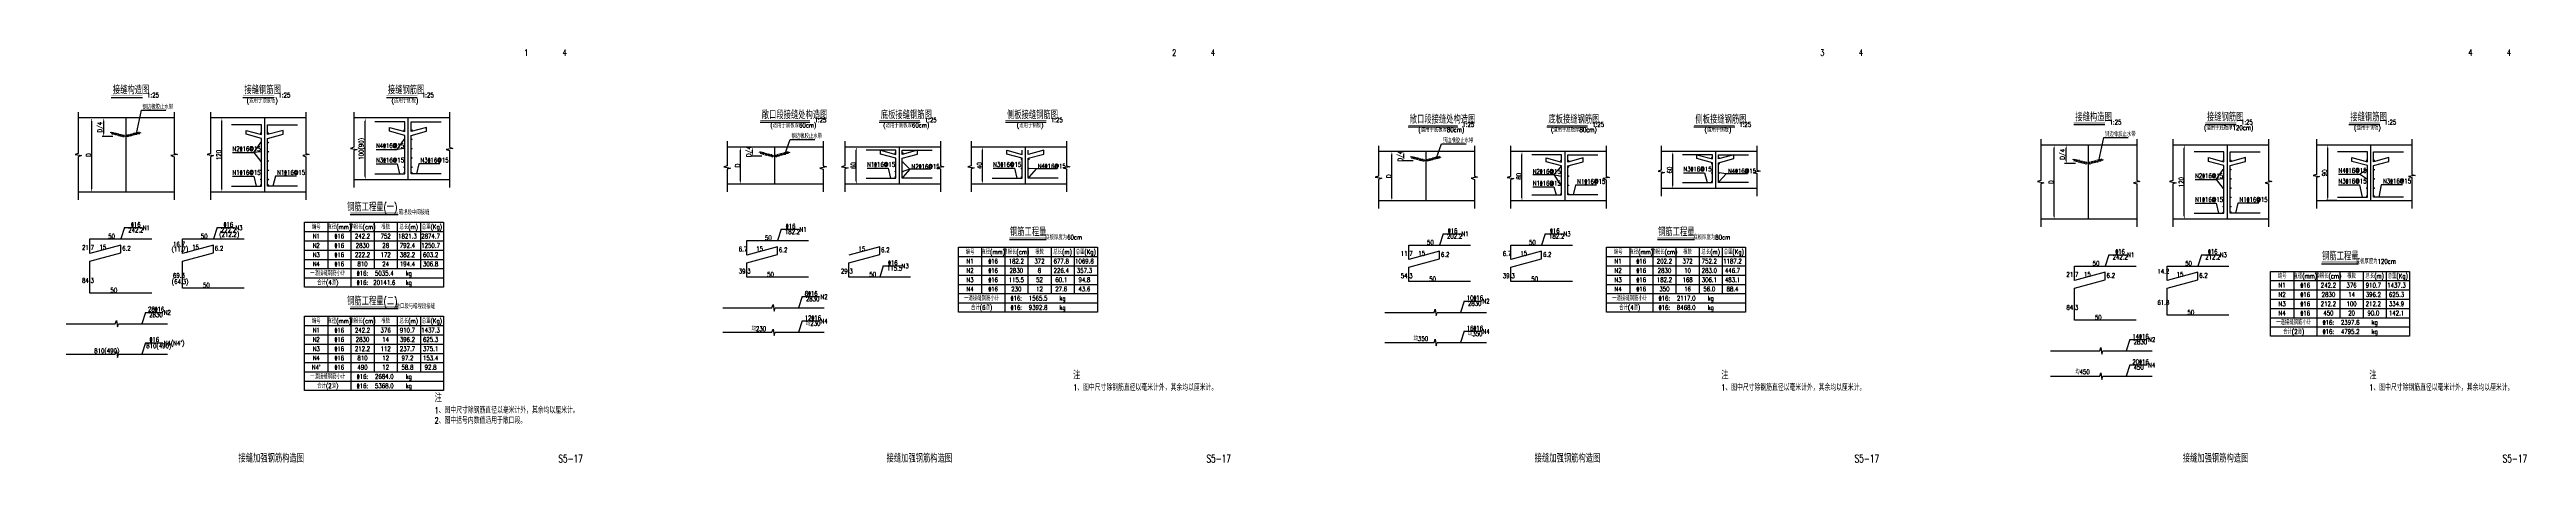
# Paper-space layout '布局1' of a CAD drawing. Header units: millimetres. Extents: x 484 to 2089, y 12 to 280.
# The model-space entities are those that its viewports show. They can reach past a viewport. Long polylines and large blocks are cut down to what shows.
import ezdxf
from ezdxf.enums import TextEntityAlignment as Align

# ---------------------------------------------------------------- set-up
doc = ezdxf.new("R2010")
doc.units = ezdxf.units.MM
doc.header["$LTSCALE"] = 0.3
doc.header["$MEASUREMENT"] = 0
for name, color, linetype in [('文字', 7, 'Continuous'), ('轮廓线', 1, 'Continuous'), ('钢筋', 1, 'Continuous')]:
    doc.layers.add(name, color=color, linetype=linetype)
doc.layers.get('Defpoints').off()
doc.styles.get("Standard").update_dxf_attribs({"font": 'simplex1.shx', "width": 0.7, "bigfont": 'hztxt.shx'})
doc.dimstyles.new('25', dxfattribs={"dimscale": 2.5, "dimtxt": 3, "dimasz": 2, "dimexe": 1, "dimexo": 1, "dimgap": 0.5, "dimtad": 1, "dimdec": 1, "dimdsep": 46, "dimtxsty": 'Standard', "dimcen": 0.5, "dimadec": 0, "dimazin": 0, "dimtfac": 1, "dimtdec": 1, "dimtofl": 0, "dimtmove": 2, "dimatfit": 3, "dimfxl": 0, "dimtolj": 1, "dimtzin": 0, "dimarcsym": 0})

# ---------------------------------------------------------------- blocks, each defined once
blk = doc.blocks.new('*D51')
at = {"color": 0, "lineweight": -2}
for p, q in [((13682.7, 21913.7), (13665.2, 21913.7)), ((13667.7, 21798.7), (13667.7, 21908.7)), ((13682.7, 21793.7), (13665.2, 21793.7))]:
    blk.add_line(p, q, dxfattribs=at)
at = {"color": 0}
for points in [[(13666.8, 21908.7), (13668.5, 21908.7), (13667.7, 21913.7)], [(13666.8, 21798.7), (13668.5, 21798.7), (13667.7, 21793.7)]]:
    blk.add_solid(points, dxfattribs=at)
at = {"color": 0, "insert": (13662.7, 21853.7), "char_height": 7.5, "attachment_point": 5, "rotation": 90}
blk.add_mtext('\\A1;D', dxfattribs=at)
blk = doc.blocks.new('*D52')
at = {"color": 0, "lineweight": -2}
for p, q in [((13893.5, 21913.7), (13876, 21913.7)), ((13878.5, 21798.7), (13878.5, 21908.7)), ((13893.5, 21793.7), (13876, 21793.7))]:
    blk.add_line(p, q, dxfattribs=at)
at = {"color": 0}
for points in [[(13877.7, 21908.7), (13879.3, 21908.7), (13878.5, 21913.7)], [(13877.7, 21798.7), (13879.3, 21798.7), (13878.5, 21793.7)]]:
    blk.add_solid(points, dxfattribs=at)
at = {"color": 0, "insert": (13873.5, 21853.7), "char_height": 7.5, "attachment_point": 5, "rotation": 90}
blk.add_mtext('\\A1;120', dxfattribs=at)
blk = doc.blocks.new('*D53')
at = {"color": 0, "lineweight": -2}
for p, q in [((13702.2, 21913.7), (13684.7, 21913.7)), ((13702.2, 21883.7), (13684.7, 21883.7)), ((13687.2, 21888.7), (13687.2, 21908.7))]:
    blk.add_line(p, q, dxfattribs=at)
at = {"color": 0}
for points in [[(13686.3, 21908.7), (13688, 21908.7), (13687.2, 21913.7)], [(13686.3, 21888.7), (13688, 21888.7), (13687.2, 21883.7)]]:
    blk.add_solid(points, dxfattribs=at)
at = {"color": 0, "insert": (13682.2, 21898.7), "char_height": 7.5, "attachment_point": 5, "rotation": 90}
blk.add_mtext('\\A1;D/4', dxfattribs=at)
blk = doc.blocks.new('点筋')
at = {"layer": '钢筋', "const_width": 1.25}
blk.add_lwpolyline([(-0.625, 0, 1), (0.625, 0, 1)], format="xyb", close=True, dxfattribs=at)
blk = doc.blocks.new('*D58')
at = {"color": 0, "lineweight": -2}
for p, q in [((14444.3, 21913.7), (14426.8, 21913.7)), ((14429.3, 21858.7), (14429.3, 21908.7)), ((14444.3, 21853.7), (14426.8, 21853.7))]:
    blk.add_line(p, q, dxfattribs=at)
at = {"color": 0}
for points in [[(14428.5, 21908.7), (14430.2, 21908.7), (14429.3, 21913.7)], [(14428.5, 21858.7), (14430.2, 21858.7), (14429.3, 21853.7)]]:
    blk.add_solid(points, dxfattribs=at)
at = {"color": 0, "insert": (14424.3, 21883.7), "char_height": 7.5, "attachment_point": 5, "rotation": 90}
blk.add_mtext('\\A1;D', dxfattribs=at)
blk = doc.blocks.new('*D59')
at = {"color": 0, "lineweight": -2}
for p, q in [((14631.8, 21913.7), (14614.3, 21913.7)), ((14616.8, 21858.7), (14616.8, 21908.7)), ((14631.8, 21853.7), (14614.3, 21853.7))]:
    blk.add_line(p, q, dxfattribs=at)
at = {"color": 0}
for points in [[(14615.9, 21908.7), (14617.6, 21908.7), (14616.8, 21913.7)], [(14615.9, 21858.7), (14617.6, 21858.7), (14616.8, 21853.7)]]:
    blk.add_solid(points, dxfattribs=at)
at = {"color": 0, "insert": (14611.8, 21883.7), "char_height": 7.5, "attachment_point": 5, "rotation": 90}
blk.add_mtext('\\A1;60', dxfattribs=at)
blk = doc.blocks.new('*D60')
at = {"color": 0, "lineweight": -2}
for p, q in [((14463.8, 21913.7), (14446.3, 21913.7)), ((14463.8, 21898.7), (14446.3, 21898.7)), ((14448.8, 21903.7), (14448.8, 21908.7))]:
    blk.add_line(p, q, dxfattribs=at)
at = {"color": 0}
for points in [[(14448, 21908.7), (14449.7, 21908.7), (14448.8, 21913.7)], [(14448, 21903.7), (14449.7, 21903.7), (14448.8, 21898.7)]]:
    blk.add_solid(points, dxfattribs=at)
at = {"color": 0, "insert": (14443.8, 21906.2), "char_height": 7.5, "attachment_point": 5, "rotation": 90}
blk.add_mtext('\\A1;D/4', dxfattribs=at)
blk = doc.blocks.new('*D61')
at = {"color": 0, "lineweight": -2}
for p, q in [((15305.9, 21913.7), (15288.4, 21913.7)), ((15290.9, 21838.7), (15290.9, 21908.7)), ((15305.9, 21833.7), (15288.4, 21833.7))]:
    blk.add_line(p, q, dxfattribs=at)
at = {"color": 0}
for points in [[(15290, 21908.7), (15291.7, 21908.7), (15290.9, 21913.7)], [(15290, 21838.7), (15291.7, 21838.7), (15290.9, 21833.7)]]:
    blk.add_solid(points, dxfattribs=at)
at = {"color": 0, "insert": (15285.9, 21873.7), "char_height": 7.5, "attachment_point": 5, "rotation": 90}
blk.add_mtext('\\A1;D', dxfattribs=at)
blk = doc.blocks.new('*D62')
at = {"color": 0, "lineweight": -2}
for p, q in [((15516.7, 21913.7), (15499.2, 21913.7)), ((15501.7, 21838.7), (15501.7, 21908.7)), ((15516.7, 21833.7), (15499.2, 21833.7))]:
    blk.add_line(p, q, dxfattribs=at)
at = {"color": 0}
for points in [[(15500.9, 21908.7), (15502.5, 21908.7), (15501.7, 21913.7)], [(15500.9, 21838.7), (15502.5, 21838.7), (15501.7, 21833.7)]]:
    blk.add_solid(points, dxfattribs=at)
at = {"color": 0, "insert": (15496.7, 21873.7), "char_height": 7.5, "attachment_point": 5, "rotation": 90}
blk.add_mtext('\\A1;80', dxfattribs=at)
blk = doc.blocks.new('*D63')
at = {"color": 0, "lineweight": -2}
for p, q in [((15325.4, 21913.7), (15307.9, 21913.7)), ((15325.4, 21898.7), (15307.9, 21898.7)), ((15310.4, 21903.7), (15310.4, 21908.7))]:
    blk.add_line(p, q, dxfattribs=at)
at = {"color": 0}
for points in [[(15309.5, 21908.7), (15311.2, 21908.7), (15310.4, 21913.7)], [(15309.5, 21903.7), (15311.2, 21903.7), (15310.4, 21898.7)]]:
    blk.add_solid(points, dxfattribs=at)
at = {"color": 0, "insert": (15305.4, 21906.2), "char_height": 7.5, "attachment_point": 5, "rotation": 90}
blk.add_mtext('\\A1;D/4', dxfattribs=at)
blk = doc.blocks.new('*D64')
at = {"color": 0, "lineweight": -2}
for p, q in [((14125.9, 21913.7), (14108.4, 21913.7)), ((14110.9, 21818.7), (14110.9, 21908.7)), ((14125.9, 21813.7), (14108.4, 21813.7))]:
    blk.add_line(p, q, dxfattribs=at)
at = {"color": 0}
for points in [[(14110.1, 21908.7), (14111.7, 21908.7), (14110.9, 21913.7)], [(14110.1, 21818.7), (14111.7, 21818.7), (14110.9, 21813.7)]]:
    blk.add_solid(points, dxfattribs=at)
at = {"color": 0, "insert": (14105.6, 21863.7), "char_height": 7.5, "attachment_point": 5, "rotation": 90}
blk.add_mtext('\\A1;100(90)', dxfattribs=at)
blk = doc.blocks.new('*D65')
at = {"color": 0, "lineweight": -2}
for p, q in [((14836.1, 21913.7), (14818.6, 21913.7)), ((14821.1, 21858.7), (14821.1, 21908.7)), ((14836.1, 21853.7), (14818.6, 21853.7))]:
    blk.add_line(p, q, dxfattribs=at)
at = {"color": 0}
for points in [[(14820.3, 21908.7), (14822, 21908.7), (14821.1, 21913.7)], [(14820.3, 21858.7), (14822, 21858.7), (14821.1, 21853.7)]]:
    blk.add_solid(points, dxfattribs=at)
at = {"color": 0, "insert": (14816.1, 21883.7), "char_height": 7.5, "attachment_point": 5, "rotation": 90}
blk.add_mtext('\\A1;40', dxfattribs=at)
blk = doc.blocks.new('*D66')
at = {"color": 0, "lineweight": -2}
for p, q in [((15760.9, 21913.7), (15743.4, 21913.7)), ((15745.9, 21858.7), (15745.9, 21908.7)), ((15760.9, 21853.7), (15743.4, 21853.7))]:
    blk.add_line(p, q, dxfattribs=at)
at = {"color": 0}
for points in [[(15745.1, 21908.7), (15746.8, 21908.7), (15745.9, 21913.7)], [(15745.1, 21858.7), (15746.8, 21858.7), (15745.9, 21853.7)]]:
    blk.add_solid(points, dxfattribs=at)
at = {"color": 0, "insert": (15740.9, 21883.7), "char_height": 7.5, "attachment_point": 5, "rotation": 90}
blk.add_mtext('\\A1;60', dxfattribs=at)
blk = doc.blocks.new('*D68')
at = {"color": 0, "lineweight": -2}
for p, q in [((16265.1, 21913.7), (16247.6, 21913.7)), ((16250.1, 21798.7), (16250.1, 21908.7)), ((16265.1, 21793.7), (16247.6, 21793.7))]:
    blk.add_line(p, q, dxfattribs=at)
at = {"color": 0}
for points in [[(16249.3, 21908.7), (16251, 21908.7), (16250.1, 21913.7)], [(16249.3, 21798.7), (16251, 21798.7), (16250.1, 21793.7)]]:
    blk.add_solid(points, dxfattribs=at)
at = {"color": 0, "insert": (16245.1, 21853.7), "char_height": 7.5, "attachment_point": 5, "rotation": 90}
blk.add_mtext('\\A1;D', dxfattribs=at)
blk = doc.blocks.new('*D69')
at = {"color": 0, "lineweight": -2}
for p, q in [((16475.9, 21913.7), (16458.4, 21913.7)), ((16460.9, 21798.7), (16460.9, 21908.7)), ((16475.9, 21793.7), (16458.4, 21793.7))]:
    blk.add_line(p, q, dxfattribs=at)
at = {"color": 0}
for points in [[(16460.1, 21908.7), (16461.8, 21908.7), (16460.9, 21913.7)], [(16460.1, 21798.7), (16461.8, 21798.7), (16460.9, 21793.7)]]:
    blk.add_solid(points, dxfattribs=at)
at = {"color": 0, "insert": (16455.9, 21853.7), "char_height": 7.5, "attachment_point": 5, "rotation": 90}
blk.add_mtext('\\A1;120', dxfattribs=at)
blk = doc.blocks.new('*D70')
at = {"color": 0, "lineweight": -2}
for p, q in [((16284.6, 21913.7), (16267.1, 21913.7)), ((16284.6, 21883.7), (16267.1, 21883.7)), ((16269.6, 21888.7), (16269.6, 21908.7))]:
    blk.add_line(p, q, dxfattribs=at)
at = {"color": 0}
for points in [[(16268.8, 21908.7), (16270.5, 21908.7), (16269.6, 21913.7)], [(16268.8, 21888.7), (16270.5, 21888.7), (16269.6, 21883.7)]]:
    blk.add_solid(points, dxfattribs=at)
at = {"color": 0, "insert": (16264.6, 21898.7), "char_height": 7.5, "attachment_point": 5, "rotation": 90}
blk.add_mtext('\\A1;D/4', dxfattribs=at)
blk = doc.blocks.new('*D67')
at = {"color": 0, "lineweight": -2}
for p, q in [((16708.3, 21913.7), (16690.8, 21913.7)), ((16693.3, 21828.7), (16693.3, 21908.7)), ((16708.3, 21823.7), (16690.8, 21823.7))]:
    blk.add_line(p, q, dxfattribs=at)
at = {"color": 0}
for points in [[(16692.5, 21908.7), (16694.2, 21908.7), (16693.3, 21913.7)], [(16692.5, 21828.7), (16694.2, 21828.7), (16693.3, 21823.7)]]:
    blk.add_solid(points, dxfattribs=at)
at = {"color": 0, "insert": (16688.3, 21868.7), "char_height": 7.5, "attachment_point": 5, "rotation": 90}
blk.add_mtext('\\A1;90', dxfattribs=at)

msp = doc.modelspace()

# ---------------------------------------------------------------- linework, layer by layer
for p, q in [((14461.17, 21953.77), (14541.49, 21953.77)), ((14654.03, 21953.77), (14720.16, 21953.77)), ((14858.41, 21953.77), (14924.53, 21953.77)), ((15317.37, 21953.77), (15397.7, 21953.77)), ((15542, 21953.77), (15608.12, 21953.77)), ((15780.19, 21953.77), (15846.32, 21953.77)), ((13801.37, 21913.65), (13645.93, 21913.65)), ((13699.51, 21947), (13749.92, 21947)), ((13740.05, 21888.28), (13748.2, 21926.08)), ((13748.2, 21926.08), (13787.83, 21926.08)), ((14014.87, 21913.65), (13860.03, 21913.65)), ((13912.68, 21947), (13962.79, 21947)), ((14247.26, 21913.65), (14092.42, 21913.65)), ((14145.07, 21947), (14195.18, 21947)), ((14563.03, 21913.65), (14407.59, 21913.65)), ((14501.7, 21903.28), (14509.86, 21926.08)), ((14509.86, 21926.08), (14549.49, 21926.08)), ((14753.14, 21913.65), (14598.3, 21913.65)), ((14957.52, 21913.65), (14802.67, 21913.65)), ((15424.57, 21913.65), (15269.13, 21913.65)), ((15363.24, 21903.28), (15371.4, 21926.08)), ((15371.4, 21926.08), (15411.03, 21926.08)), ((15638.07, 21913.65), (15483.23, 21913.65)), ((15882.31, 21913.65), (15727.47, 21913.65)), ((16383.83, 21913.65), (16228.38, 21913.65)), ((16281.96, 21947), (16332.38, 21947)), ((16322.5, 21888.28), (16330.66, 21926.08)), ((16330.66, 21926.08), (16370.28, 21926.08)), ((16597.32, 21913.65), (16442.48, 21913.65)), ((16495.14, 21947), (16545.24, 21947)), ((16829.71, 21913.65), (16674.87, 21913.65)), ((16727.53, 21947), (16777.63, 21947)), ((13700.19, 21887.64), (13701.22, 21891.5)), ((13702.6, 21886.99), (13703.64, 21890.86)), ((13705.02, 21886.35), (13706.05, 21890.21)), ((13707.43, 21885.7), (13708.47, 21889.56)), ((13709.85, 21885.05), (13710.88, 21888.92)), ((13712.26, 21884.4), (13713.3, 21888.27)), ((13714.68, 21883.76), (13715.71, 21887.62)), ((13717.09, 21883.11), (13718.13, 21886.97)), ((13719.51, 21882.46), (13720.54, 21886.33)), ((13726.07, 21882.46), (13725.04, 21886.33)), ((13728.49, 21883.11), (13727.45, 21886.97)), ((13730.9, 21883.76), (13729.87, 21887.62)), ((13733.32, 21884.4), (13732.28, 21888.27)), ((13735.73, 21885.05), (13734.7, 21888.92)), ((13738.15, 21885.7), (13737.11, 21889.56)), ((13740.56, 21886.35), (13739.53, 21890.21)), ((13742.98, 21886.99), (13741.94, 21890.86)), ((13745.39, 21887.64), (13744.36, 21891.5)), ((13930.21, 21857.8), (13941.5, 21874)), ((14162.6, 21862.8), (14173.89, 21879)), ((14461.85, 21902.64), (14462.88, 21906.5)), ((14464.26, 21901.99), (14465.3, 21905.86)), ((14466.68, 21901.35), (14467.71, 21905.21)), ((14469.09, 21900.7), (14470.13, 21904.56)), ((14471.51, 21900.05), (14472.54, 21903.92)), ((14473.92, 21899.4), (14474.96, 21903.27)), ((14476.34, 21898.76), (14477.37, 21902.62)), ((14478.75, 21898.11), (14479.79, 21901.97)), ((14481.17, 21897.46), (14482.2, 21901.33)), ((14487.73, 21897.46), (14486.7, 21901.33)), ((14490.15, 21898.11), (14489.11, 21901.97)), ((14492.56, 21898.76), (14491.53, 21902.62)), ((14494.98, 21899.4), (14493.94, 21903.27)), ((14497.39, 21900.05), (14496.36, 21903.92)), ((14499.81, 21900.7), (14498.77, 21904.56)), ((14502.22, 21901.35), (14501.19, 21905.21)), ((14504.64, 21901.99), (14503.6, 21905.86)), ((14507.05, 21902.64), (14506.02, 21906.5)), ((14634.31, 21879.39), (14668.48, 21879.39)), ((14668.48, 21879.39), (14672.39, 21863.5)), ((14703.56, 21877.89), (14692.27, 21889)), ((14703.56, 21877.89), (14692.27, 21865.01)), ((14703.56, 21877.89), (14692.27, 21874)), ((14737.74, 21877.89), (14703.56, 21877.89)), ((14838.68, 21879.39), (14872.85, 21879.39)), ((14872.85, 21879.39), (14876.76, 21863.5)), ((14907.94, 21878.51), (14896.65, 21879)), ((14907.94, 21878.51), (14896.65, 21865.64)), ((14942.11, 21878.51), (14907.94, 21878.51)), ((15323.39, 21902.64), (15324.42, 21906.5)), ((15325.8, 21901.99), (15326.84, 21905.86)), ((15328.22, 21901.35), (15329.25, 21905.21)), ((15330.63, 21900.7), (15331.67, 21904.56)), ((15333.05, 21900.05), (15334.08, 21903.92)), ((15335.46, 21899.4), (15336.5, 21903.27)), ((15337.88, 21898.76), (15338.91, 21902.62)), ((15340.29, 21898.11), (15341.33, 21901.97)), ((15342.71, 21897.46), (15343.74, 21901.33)), ((15349.27, 21897.46), (15348.24, 21901.33)), ((15351.69, 21898.11), (15350.65, 21901.97)), ((15354.1, 21898.76), (15353.07, 21902.62)), ((15356.52, 21899.4), (15355.48, 21903.27)), ((15358.93, 21900.05), (15357.9, 21903.92)), ((15361.35, 21900.7), (15360.31, 21904.56)), ((15363.76, 21901.35), (15362.73, 21905.21)), ((15366.18, 21901.99), (15365.14, 21905.86)), ((15368.59, 21902.64), (15367.56, 21906.5)), ((15519.23, 21876.38), (15553.41, 21876.38)), ((15553.41, 21876.38), (15564.7, 21889)), ((15553.41, 21876.38), (15564.7, 21859)), ((15553.41, 21876.38), (15564.7, 21874)), ((15763.48, 21879.39), (15797.65, 21879.39)), ((15797.65, 21879.39), (15801.56, 21863.5)), ((15832.73, 21877.89), (15821.44, 21879)), ((15832.73, 21877.89), (15821.44, 21865.01)), ((15866.91, 21877.89), (15832.73, 21877.89)), ((16282.64, 21887.64), (16283.68, 21891.5)), ((16285.06, 21886.99), (16286.09, 21890.86)), ((16287.47, 21886.35), (16288.51, 21890.21)), ((16289.89, 21885.7), (16290.92, 21889.56)), ((16292.3, 21885.05), (16293.34, 21888.92)), ((16294.72, 21884.4), (16295.75, 21888.27)), ((16297.13, 21883.76), (16298.17, 21887.62)), ((16299.55, 21883.11), (16300.58, 21886.97)), ((16301.96, 21882.46), (16303, 21886.33)), ((16308.53, 21882.46), (16307.49, 21886.33)), ((16310.94, 21883.11), (16309.91, 21886.97)), ((16313.36, 21883.76), (16312.32, 21887.62)), ((16315.77, 21884.4), (16314.74, 21888.27)), ((16318.19, 21885.05), (16317.15, 21888.92)), ((16320.6, 21885.7), (16319.57, 21889.56)), ((16323.02, 21886.35), (16321.98, 21890.21)), ((16325.43, 21886.99), (16324.4, 21890.86)), ((16327.85, 21887.64), (16326.81, 21891.5)), ((16512.66, 21857.8), (16523.95, 21874)), ((16745.05, 21866.72), (16756.34, 21874)), ((13896.03, 21857.8), (13930.21, 21857.8)), ((13941.5, 21859), (13930.21, 21857.8)), ((13930.21, 21857.8), (13941.5, 21843.38)), ((14128.43, 21862.8), (14162.6, 21862.8)), ((14128.43, 21839.39), (14162.6, 21839.39)), ((14173.89, 21864), (14162.6, 21862.8)), ((14162.6, 21839.39), (14166.51, 21823.5)), ((14197.68, 21839.39), (14193.78, 21823.5)), ((14231.86, 21839.39), (14197.68, 21839.39)), ((14563.03, 21853.65), (14407.59, 21853.65)), ((14753.14, 21853.65), (14598.3, 21853.65)), ((14957.52, 21853.65), (14802.67, 21853.65)), ((15424.57, 21833.65), (15269.13, 21833.65)), ((15638.07, 21833.65), (15483.23, 21833.65)), ((15519.23, 21856.34), (15553.41, 21856.34)), ((15553.41, 21856.34), (15557.31, 21843.5)), ((15588.49, 21859.39), (15584.58, 21843.5)), ((15622.66, 21859.39), (15588.49, 21859.39)), ((15882.31, 21853.65), (15727.47, 21853.65)), ((16478.49, 21857.8), (16512.66, 21857.8)), ((16523.95, 21859), (16512.66, 21857.8)), ((16512.66, 21857.8), (16523.95, 21843.38)), ((16710.88, 21866.72), (16745.05, 21866.72)), ((16710.88, 21849.39), (16745.05, 21849.39)), ((16756.34, 21859), (16745.05, 21866.72)), ((16745.05, 21849.39), (16748.96, 21829.5)), ((16780.14, 21849.39), (16776.23, 21829.5)), ((16814.31, 21849.39), (16780.14, 21849.39)), ((13801.37, 21793.65), (13645.93, 21793.65)), ((14014.87, 21793.65), (13860.03, 21793.65)), ((13896.03, 21819.39), (13930.21, 21819.39)), ((13930.21, 21819.39), (13934.11, 21803.5)), ((13965.29, 21819.39), (13961.39, 21803.5)), ((13999.47, 21819.39), (13965.29, 21819.39)), ((14247.26, 21813.65), (14092.42, 21813.65)), ((16383.83, 21793.65), (16228.38, 21793.65)), ((16597.32, 21793.65), (16442.48, 21793.65)), ((16478.49, 21819.39), (16512.66, 21819.39)), ((16512.66, 21819.39), (16516.57, 21803.5)), ((16547.75, 21819.39), (16543.84, 21803.5)), ((16581.92, 21819.39), (16547.75, 21819.39)), ((16829.71, 21823.65), (16674.87, 21823.65)), ((14494.96, 21780.57), (14489.21, 21762.24)), ((14494.96, 21780.57), (14523.01, 21780.57)), ((15373.99, 21780.57), (15368.24, 21762.24)), ((15373.99, 21780.57), (15402.05, 21780.57)), ((15539.34, 21780.57), (15533.59, 21762.24)), ((15539.34, 21780.57), (15567.4, 21780.57)), ((13720.7, 21736.14), (13714.94, 21717.81)), ((13720.7, 21736.14), (13748.75, 21736.14)), ((13870.73, 21736.14), (13864.98, 21717.81)), ((13870.73, 21736.14), (13898.79, 21736.14)), ((14660.5, 21721.37), (14654.74, 21703.04)), ((14660.5, 21721.37), (14688.55, 21721.37)), ((16338.66, 21736.14), (16332.91, 21717.81)), ((16338.66, 21736.14), (16366.71, 21736.14)), ((16488.7, 21736.14), (16482.94, 21717.81)), ((16488.7, 21736.14), (16516.75, 21736.14)), ((14528.99, 21671.66), (14523.24, 21653.32)), ((14528.99, 21671.66), (14557.05, 21671.66)), ((15408.03, 21671.66), (15402.27, 21653.32)), ((15408.03, 21671.66), (15436.08, 21671.66)), ((14528.99, 21632.05), (14523.24, 21613.71)), ((14528.99, 21632.05), (14557.05, 21632.05)), ((13754.73, 21598.9), (13748.98, 21580.56)), ((13754.73, 21598.9), (13782.78, 21598.9)), ((15408.03, 21622.8), (15402.27, 21604.46)), ((15408.03, 21622.8), (15436.08, 21622.8)), ((16372.69, 21598.9), (16366.94, 21580.56)), ((16372.69, 21598.9), (16400.75, 21598.9)), ((13754.73, 21549.55), (13748.98, 21531.22)), ((13754.73, 21549.55), (13782.78, 21549.55)), ((16372.69, 21557.83), (16366.94, 21539.5)), ((16372.69, 21557.83), (16400.75, 21557.83))]:
    msp.add_line(p, q)
at = {"const_width": 1}
for points in [[(14461.17, 21956.27), (14541.49, 21956.27)], [(14654.03, 21956.27), (14720.16, 21956.27)], [(14858.41, 21956.27), (14924.53, 21956.27)], [(15317.37, 21956.27), (15397.7, 21956.27)], [(15542, 21956.27), (15608.12, 21956.27)], [(15780.19, 21956.27), (15846.32, 21956.27)], [(13699.51, 21949.5), (13749.92, 21949.5)], [(13912.68, 21949.5), (13962.79, 21949.5)], [(14145.07, 21949.5), (14195.18, 21949.5)], [(16281.96, 21949.5), (16332.38, 21949.5)], [(16495.14, 21949.5), (16545.24, 21949.5)], [(16727.53, 21949.5), (16777.63, 21949.5)]]:
    msp.add_lwpolyline(points, dxfattribs=at)
for points in [[(13645.93, 21923), (13645.93, 21856.26), (13640.66, 21854.5), (13651.2, 21852.76), (13645.93, 21851.01), (13645.93, 21781.24)], [(13801.37, 21923), (13801.37, 21856.26), (13806.64, 21854.5), (13796.11, 21852.76), (13801.37, 21851.01), (13801.37, 21781.24)], [(13860.03, 21923), (13860.03, 21856.26), (13854.76, 21854.5), (13865.29, 21852.76), (13860.03, 21851.01), (13860.03, 21781.24)], [(14014.87, 21923), (14014.87, 21856.26), (14020.14, 21854.5), (14009.6, 21852.76), (14014.87, 21851.01), (14014.87, 21781.24)], [(14092.42, 21923), (14092.42, 21866.26), (14087.15, 21864.5), (14097.68, 21862.76), (14092.42, 21861.01), (14092.42, 21801.24)], [(14247.26, 21923), (14247.26, 21866.26), (14252.53, 21864.5), (14241.99, 21862.76), (14247.26, 21861.01), (14247.26, 21801.24)], [(14407.59, 21923), (14407.59, 21883.17), (14402.32, 21881.42), (14412.86, 21879.67), (14407.59, 21877.92), (14407.59, 21841.24)], [(14563.03, 21923), (14563.03, 21883.17), (14568.3, 21881.42), (14557.77, 21879.67), (14563.03, 21877.92), (14563.03, 21841.24)], [(14598.3, 21923), (14598.3, 21883.46), (14593.03, 21881.7), (14603.57, 21879.96), (14598.3, 21878.21), (14598.3, 21841.24)], [(14753.14, 21923), (14753.14, 21883.46), (14758.41, 21881.7), (14747.88, 21879.96), (14753.14, 21878.21), (14753.14, 21841.24)], [(14802.67, 21923), (14802.67, 21883.46), (14797.41, 21881.7), (14807.94, 21879.96), (14802.67, 21878.21), (14802.67, 21841.24)], [(14957.52, 21923), (14957.52, 21883.46), (14962.78, 21881.7), (14952.25, 21879.96), (14957.52, 21878.21), (14957.52, 21841.24)], [(15269.13, 21923), (15269.13, 21873.86), (15263.86, 21872.11), (15274.4, 21870.37), (15269.13, 21868.61), (15269.13, 21821.24)], [(15424.57, 21923), (15424.57, 21873.86), (15429.84, 21872.11), (15419.31, 21870.37), (15424.57, 21868.61), (15424.57, 21821.24)], [(15483.23, 21923), (15483.23, 21873.37), (15477.96, 21871.62), (15488.49, 21869.87), (15483.23, 21868.12), (15483.23, 21821.24)], [(15638.07, 21923), (15638.07, 21873.37), (15643.34, 21871.62), (15632.8, 21869.87), (15638.07, 21868.12), (15638.07, 21821.24)], [(15727.47, 21923), (15727.47, 21883.46), (15722.2, 21881.7), (15732.74, 21879.96), (15727.47, 21878.21), (15727.47, 21841.24)], [(15882.31, 21923), (15882.31, 21883.46), (15887.58, 21881.7), (15877.05, 21879.96), (15882.31, 21878.21), (15882.31, 21841.24)], [(16228.38, 21923), (16228.38, 21856.26), (16223.12, 21854.5), (16233.65, 21852.76), (16228.38, 21851.01), (16228.38, 21781.24)], [(16383.83, 21923), (16383.83, 21856.26), (16389.09, 21854.5), (16378.56, 21852.76), (16383.83, 21851.01), (16383.83, 21781.24)], [(16442.48, 21923), (16442.48, 21856.26), (16437.22, 21854.5), (16447.75, 21852.76), (16442.48, 21851.01), (16442.48, 21781.24)], [(16597.32, 21923), (16597.32, 21856.26), (16602.59, 21854.5), (16592.06, 21852.76), (16597.32, 21851.01), (16597.32, 21781.24)], [(16674.87, 21923), (16674.87, 21866.26), (16669.61, 21864.5), (16680.14, 21862.76), (16674.87, 21861.01), (16674.87, 21811.24)], [(16829.71, 21923), (16829.71, 21866.26), (16834.98, 21864.5), (16824.45, 21862.76), (16829.71, 21861.01), (16829.71, 21811.24)], [(14480.17, 21653.32), (14481.92, 21658.59), (14483.67, 21648.06), (14485.42, 21653.32)], [(15359.2, 21653.32), (15360.95, 21658.59), (15362.7, 21648.06), (15364.45, 21653.32)], [(14480.17, 21613.71), (14481.92, 21618.98), (14483.67, 21608.44), (14485.42, 21613.71)], [(15359.2, 21604.46), (15360.95, 21609.73), (15362.7, 21599.19), (15364.45, 21604.46)], [(13705.91, 21580.56), (13707.66, 21585.83), (13709.4, 21575.3), (13711.16, 21580.56)], [(16323.87, 21580.56), (16325.62, 21585.83), (16327.37, 21575.3), (16329.12, 21580.56)], [(13705.91, 21531.22), (13707.66, 21536.48), (13709.4, 21525.95), (13711.16, 21531.22)], [(16323.87, 21539.5), (16325.62, 21544.76), (16327.37, 21534.23), (16329.12, 21539.5)]]:
    msp.add_lwpolyline(points)
at = {"layer": '轮廓线'}
for p, q in [((13722.79, 21913.65), (13722.79, 21793.65)), ((13947.75, 21913.65), (13947.75, 21793.65)), ((14180.14, 21913.65), (14180.14, 21813.65)), ((14484.45, 21913.65), (14484.45, 21853.65)), ((14686.02, 21913.65), (14686.02, 21853.65)), ((14890.4, 21913.65), (14890.4, 21853.65)), ((15345.99, 21913.65), (15345.99, 21833.65)), ((15570.95, 21913.65), (15570.95, 21833.65)), ((15815.19, 21913.65), (15815.19, 21853.65)), ((16305.24, 21913.65), (16305.24, 21793.65)), ((16530.2, 21913.65), (16530.2, 21793.65)), ((16762.59, 21913.65), (16762.59, 21823.65)), ((13722.79, 21883.65), (13697.79, 21890.35)), ((13722.79, 21883.65), (13747.79, 21890.35)), ((14484.45, 21898.65), (14459.45, 21905.35)), ((14484.45, 21898.65), (14509.45, 21905.35)), ((15345.99, 21898.65), (15320.99, 21905.35)), ((15345.99, 21898.65), (15370.99, 21905.35)), ((16305.24, 21883.65), (16280.24, 21890.35)), ((16305.24, 21883.65), (16330.24, 21890.35))]:
    msp.add_line(p, q, dxfattribs=at)
for points in [[(13894.22, 21803.5), (13942.75, 21803.5), (13942.75, 21880.55), (13917.75, 21887.25), (13917.75, 21893.45), (13942.75, 21886.75), (13942.75, 21902.69), (13894.22, 21902.69)], [(14001.28, 21803.5), (13952.75, 21803.5), (13952.75, 21880.55), (13977.75, 21887.25), (13977.75, 21893.45), (13952.75, 21886.75), (13952.75, 21902.69), (14001.28, 21902.69)], [(14126.61, 21823.5), (14175.14, 21823.5), (14175.14, 21885.55), (14150.14, 21892.25), (14150.14, 21898.45), (14175.14, 21891.75), (14175.14, 21907.69), (14126.61, 21907.69)], [(14233.67, 21823.5), (14185.14, 21823.5), (14185.14, 21885.55), (14210.14, 21892.25), (14210.14, 21898.45), (14185.14, 21891.75), (14185.14, 21907.69), (14233.67, 21907.69)], [(14632.49, 21863.5), (14681.02, 21863.5), (14681.02, 21895.55), (14656.02, 21902.25), (14656.02, 21908.45), (14681.02, 21901.75), (14681.02, 21908.65), (14632.49, 21908.65)], [(14739.55, 21863.5), (14691.02, 21863.5), (14691.02, 21895.55), (14716.02, 21902.25), (14716.02, 21908.45), (14691.02, 21901.75), (14691.02, 21908.65), (14739.55, 21908.65)], [(14836.87, 21863.5), (14885.4, 21863.5), (14885.4, 21895.55), (14860.4, 21902.25), (14860.4, 21908.45), (14885.4, 21901.75), (14885.4, 21908.65)], [(14943.92, 21863.5), (14895.4, 21863.5), (14895.4, 21895.55), (14920.4, 21902.25), (14920.4, 21908.45), (14895.4, 21901.75), (14895.4, 21908.65)], [(15517.42, 21843.5), (15565.95, 21843.5), (15565.95, 21890.55), (15540.95, 21897.25), (15540.95, 21903.45), (15565.95, 21896.75), (15565.95, 21908.65), (15517.42, 21908.65)], [(15624.48, 21843.5), (15575.95, 21843.5), (15575.95, 21890.55), (15600.95, 21897.25), (15600.95, 21903.45), (15575.95, 21896.75), (15575.95, 21908.65), (15624.48, 21908.65)], [(15761.66, 21863.5), (15810.19, 21863.5), (15810.19, 21895.55), (15785.19, 21902.25), (15785.19, 21908.45), (15810.19, 21901.75), (15810.19, 21908.65), (15761.66, 21908.65)], [(15868.72, 21863.5), (15820.19, 21863.5), (15820.19, 21895.55), (15845.19, 21902.25), (15845.19, 21908.45), (15820.19, 21901.75), (15820.19, 21908.65), (15868.72, 21908.65)], [(16476.68, 21803.5), (16525.2, 21803.5), (16525.2, 21880.55), (16500.2, 21887.25), (16500.2, 21893.45), (16525.2, 21886.75), (16525.2, 21902.69), (16476.68, 21902.69)], [(16583.73, 21803.5), (16535.2, 21803.5), (16535.2, 21880.55), (16560.2, 21887.25), (16560.2, 21893.45), (16535.2, 21886.75), (16535.2, 21902.69), (16583.73, 21902.69)], [(16709.07, 21829.5), (16757.59, 21829.5), (16757.59, 21880.55), (16732.59, 21887.25), (16732.59, 21893.45), (16757.59, 21886.75), (16757.59, 21902.69), (16709.07, 21902.69)], [(16816.12, 21829.5), (16767.59, 21829.5), (16767.59, 21880.55), (16792.59, 21887.25), (16792.59, 21893.45), (16767.59, 21886.75), (16767.59, 21902.69), (16816.12, 21902.69)], [(14539.21, 21703.04), (14439.21, 21703.04), (14439.21, 21726.44), (14489.21, 21739.83), (14489.21, 21752.23), (14439.21, 21738.84), (14439.21, 21762.24), (14539.21, 21762.24)], [(14704.74, 21703.04), (14604.74, 21703.04), (14604.74, 21726.44), (14654.74, 21739.83), (14654.74, 21752.23), (14604.74, 21738.84)], [(15418.24, 21703.04), (15318.24, 21703.04), (15318.24, 21726.44), (15368.24, 21739.83), (15368.24, 21752.23), (15318.24, 21738.84), (15318.24, 21762.24), (15418.24, 21762.24)], [(15583.59, 21703.04), (15483.59, 21703.04), (15483.59, 21726.44), (15533.59, 21739.83), (15533.59, 21752.23), (15483.59, 21738.84), (15483.59, 21762.24), (15583.59, 21762.24)], [(13764.94, 21630.28), (13664.94, 21630.28), (13664.94, 21682.01), (13714.94, 21695.41), (13714.94, 21707.81), (13664.94, 21694.41), (13664.94, 21717.81), (13764.94, 21717.81)], [(13914.98, 21638.34), (13814.98, 21638.34), (13814.98, 21682.01), (13864.98, 21695.41), (13864.98, 21707.81), (13814.98, 21694.41), (13814.98, 21717.81), (13914.98, 21717.81)], [(16382.91, 21630.28), (16282.91, 21630.28), (16282.91, 21682.01), (16332.91, 21695.41), (16332.91, 21707.81), (16282.91, 21694.41), (16282.91, 21717.81), (16382.91, 21717.81)], [(16532.94, 21638.34), (16432.94, 21638.34), (16432.94, 21682.01), (16482.94, 21695.41), (16482.94, 21707.81), (16432.94, 21694.41), (16432.94, 21717.81), (16532.94, 21717.81)], [(14400.66, 21653.32), (14480.17, 21653.32)], [(14485.42, 21653.32), (14564.93, 21653.32)], [(15279.69, 21653.32), (15359.2, 21653.32)], [(15364.45, 21653.32), (15443.96, 21653.32)], [(14400.66, 21613.71), (14480.17, 21613.71)], [(14485.42, 21613.71), (14564.93, 21613.71)], [(15279.69, 21604.46), (15359.2, 21604.46)], [(15364.45, 21604.46), (15443.96, 21604.46)], [(13626.39, 21580.56), (13705.91, 21580.56)], [(13711.16, 21580.56), (13790.67, 21580.56)], [(16244.36, 21580.56), (16323.87, 21580.56)], [(16329.12, 21580.56), (16408.63, 21580.56)], [(13626.39, 21531.22), (13705.91, 21531.22)], [(13711.16, 21531.22), (13790.67, 21531.22)], [(16244.36, 21539.5), (16323.87, 21539.5)], [(16329.12, 21539.5), (16408.63, 21539.5)]]:
    msp.add_lwpolyline(points, dxfattribs=at)

# ---------------------------------------------------------------- block references
for p in [(13941.5, 21889), (13941.5, 21874), (14173.89, 21894), (14173.89, 21879), (14679.77, 21904), (14679.77, 21889), (14679.77, 21874), (14884.15, 21894), (14884.15, 21879), (15564.7, 21899), (15564.7, 21889), (15564.7, 21874), (15808.94, 21903.4), (15808.94, 21894), (15808.94, 21879), (16523.95, 21889), (16523.95, 21874), (16756.34, 21889), (16756.34, 21874), (13941.5, 21859), (13941.5, 21844), (14173.89, 21864), (14173.89, 21849), (14173.89, 21834), (14679.77, 21865.01), (14884.15, 21865.01), (15564.7, 21859), (15564.7, 21845.01), (15808.94, 21865.01), (16523.95, 21859), (16523.95, 21844), (16756.34, 21859), (16756.34, 21844), (16756.34, 21831), (13941.5, 21829), (13941.5, 21814), (13941.5, 21805), (14173.89, 21825.12), (16523.95, 21829), (16523.95, 21814), (16523.95, 21805)]:
    msp.add_blockref('点筋', p)
at = {"xscale": -1}
for p in [(13954, 21889), (13954, 21874), (14186.39, 21894), (14186.39, 21879), (14692.27, 21904), (14692.27, 21889), (14692.27, 21874), (14896.65, 21894), (14896.65, 21879), (15577.2, 21899), (15577.2, 21889), (15577.2, 21874), (15821.44, 21903.4), (15821.44, 21894), (15821.44, 21879), (16536.45, 21889), (16536.45, 21874), (16768.84, 21889), (16768.84, 21874), (13954, 21859), (13954, 21844), (14186.39, 21864), (14186.39, 21849), (14186.39, 21834), (14692.27, 21865.01), (14896.65, 21865.01), (15577.2, 21859), (15577.2, 21845.01), (15821.44, 21865.01), (16536.45, 21859), (16536.45, 21844), (16768.84, 21859), (16768.84, 21844), (16768.84, 21831), (13954, 21829), (13954, 21814), (13954, 21805), (14186.39, 21825.12), (16536.45, 21829), (16536.45, 21814), (16536.45, 21805)]:
    msp.add_blockref('点筋', p, dxfattribs=at)

# ---------------------------------------------------------------- texts
at = {"layer": '文字', "width": 0.7}
for s, height, p in [('接缝构造图', 12.5, (13701.98, 21952.35)), ('1:25', 7.5, (13757.42, 21947)), ('接缝钢筋图', 12.5, (13915.16, 21952.35)), ('1:25', 7.5, (13970.29, 21947)), ('接缝钢筋图', 12.5, (14147.55, 21952.35)), ('1:25', 7.5, (14202.68, 21947)), ('敞口段接缝处构造图', 12.5, (14463.64, 21959.11)), ('(适用于底板厚60cm)', 7.5, (14477.58, 21945.26)), ('1:25', 7.5, (14548.99, 21953.77)), ('底板接缝钢筋图', 12.5, (14656.5, 21959.11)), ('(适用于底板厚60cm)', 7.5, (14660.52, 21945.26)), ('1:25', 7.5, (14727.66, 21953.77)), ('侧板接缝钢筋图', 12.5, (14860.88, 21959.11)), ('(适用于侧板)', 7.5, (14876.81, 21945.26)), ('1:25', 7.5, (14932.03, 21953.77)), ('敞口段接缝处构造图', 12.5, (15319.84, 21959.11)), ('(适用于底板厚80cm)', 7.5, (15333.78, 21945.26)), ('1:25', 7.5, (15405.2, 21953.77)), ('底板接缝钢筋图', 12.5, (15544.47, 21959.11)), ('(适用于底板厚80cm)', 7.5, (15548.48, 21945.26)), ('1:25', 7.5, (15615.62, 21953.77)), ('侧板接缝钢筋图', 12.5, (15782.67, 21959.11)), ('(适用于侧板)', 7.5, (15797.62, 21945.26)), ('1:25', 7.5, (15853.82, 21953.77)), ('接缝构造图', 12.5, (16284.43, 21952.35)), ('1:25', 7.5, (16339.88, 21947)), ('接缝钢筋图', 12.5, (16497.61, 21952.35)), ('1:25', 7.5, (16552.74, 21947)), ('接缝钢筋图', 12.5, (16730, 21952.35)), ('1:25', 7.5, (16785.13, 21947)), ('钢边橡胶止水带', 7.5, (13749.97, 21927.59)), ('(适用于顶底板)', 7.5, (13918.9, 21938.03)), ('(适用于侧板)', 7.5, (14153.59, 21938.03)), ('钢边橡胶止水带', 7.5, (14511.63, 21927.59)), ('钢边橡胶止水带', 7.5, (15373.17, 21927.59)), ('钢边橡胶止水带', 7.5, (16332.42, 21927.59)), ('(适用于底板厚120cm)', 7.5, (16492.88, 21938.03)), ('(适用于侧板)', 7.5, (16736.05, 21938.03)), ('N4%%13216@15', 7.5, (14128.33, 21865.1)), ('N1%%13216@15', 7.5, (14634.21, 21881.69)), ('N2%%13216@15', 7.5, (14706.34, 21878.46)), ('N3%%13216@15', 7.5, (14838.58, 21881.69)), ('N4%%13216@15', 7.5, (14910.71, 21879.08)), ('N2%%13216@15', 7.5, (15519.14, 21877.67)), ('N3%%13216@15', 7.5, (15763.38, 21881.69)), ('N4%%13216@15', 7.5, (15835.51, 21878.46)), ('N4%%13216@15', 7.5, (16710.78, 21869.02)), ('N2%%13216@15', 7.5, (13895.94, 21860.1)), ('N3%%13216@15', 7.5, (14128.33, 21841.69)), ('N3%%13216@15', 7.5, (14200.45, 21841.69)), ('N1%%13216@15', 7.5, (15519.14, 21858.63)), ('N1%%13216@15', 7.5, (15591.26, 21861.69)), ('N2%%13216@15', 7.5, (16478.39, 21860.1)), ('N3%%13216@15', 7.5, (16710.78, 21851.69)), ('N3%%13216@15', 7.5, (16782.91, 21851.69)), ('N1%%13216@15', 7.5, (13895.94, 21821.69)), ('N1%%13216@15', 7.5, (13968.06, 21821.69)), ('N1%%13216@15', 7.5, (16478.39, 21821.69)), ('N1%%13216@15', 7.5, (16550.52, 21821.69)), ('6.7', 7.5, (14426.28, 21744.75)), ('15', 7.5, (14454.69, 21745.07)), ('50', 7.5, (14468.69, 21762.88)), ('6.2', 7.5, (14491.38, 21743.31)), ('182.2', 7.5, (14501.05, 21772.81)), ('%%13216', 7.5, (14502.7, 21781.82)), ('N1', 7.5, (14524.62, 21776.55)), ('15', 7.5, (14620.23, 21745.07)), ('6.2', 7.5, (14656.91, 21743.31)), ('11.7', 7.5, (15305.31, 21744.75)), ('15', 7.5, (15333.73, 21745.07)), ('50', 7.5, (15347.73, 21762.88)), ('6.2', 7.5, (15370.41, 21743.31)), ('202.2', 7.5, (15380.08, 21772.81)), ('%%13216', 7.5, (15381.74, 21781.82)), ('N1', 7.5, (15403.66, 21776.55)), ('6.7', 7.5, (15470.66, 21744.75)), ('15', 7.5, (15499.08, 21745.07)), ('50', 7.5, (15513.08, 21762.88)), ('6.2', 7.5, (15535.76, 21743.31)), ('182.2', 7.5, (15545.43, 21772.81)), ('%%13216', 7.5, (15547.08, 21781.82)), ('N3', 7.5, (15569.01, 21776.55)), ('50', 7.5, (13694.43, 21718.45)), ('242.2', 7.5, (13726.79, 21728.38)), ('%%13216', 7.5, (13731.39, 21737.39)), ('N1', 7.5, (13750.36, 21732.12)), ('16.7', 7.5, (13799.42, 21705.5)), ('50', 7.5, (13844.47, 21718.45)), ('(212.2)', 7.5, (13874.25, 21721.45)), ('222.2', 7.5, (13876.82, 21728.38)), ('%%13216', 7.5, (13881.43, 21737.39)), ('N3', 7.5, (13900.4, 21732.12)), ('39.3', 7.5, (14426.28, 21708.95)), ('50', 7.5, (14472.3, 21703.73)), ('29.3', 7.5, (14591.81, 21708.95)), ('50', 7.5, (14637.83, 21703.73)), ('115.5', 7.5, (14666.59, 21713.61)), ('%%13216', 7.5, (14668.24, 21722.62)), ('N3', 7.5, (14690.16, 21717.35)), ('54.3', 7.5, (15305.31, 21708.95)), ('50', 7.5, (15351.33, 21703.73)), ('39.3', 7.5, (15470.66, 21708.95)), ('50', 7.5, (15516.68, 21703.73)), ('50', 7.5, (16312.39, 21718.45)), ('242.2', 7.5, (16344.75, 21728.38)), ('%%13216', 7.5, (16349.35, 21737.39)), ('N1', 7.5, (16368.32, 21732.12)), ('14.2', 7.5, (16417.39, 21705.5)), ('50', 7.5, (16462.43, 21718.45)), ('212.2', 7.5, (16494.79, 21728.38)), ('%%13216', 7.5, (16499.39, 21737.39)), ('N3', 7.5, (16518.36, 21732.12)), ('21.7', 7.5, (13652.01, 21700.32)), ('15', 7.5, (13680.43, 21700.65)), ('6.2', 7.5, (13717.11, 21698.88)), ('(11.7)', 7.5, (13797.1, 21697.57)), ('15', 7.5, (13830.47, 21700.65)), ('6.2', 7.5, (13867.15, 21698.88)), ('8%%13216', 7.5, (14533.16, 21672.91)), ('2830', 7.5, (14535.08, 21663.89)), ('N2', 7.5, (14558.66, 21667.63)), ('10%%13216', 7.5, (15412.19, 21672.91)), ('2830', 7.5, (15414.12, 21663.89)), ('N2', 7.5, (15437.69, 21667.63)), ('21.7', 7.5, (16269.98, 21700.32)), ('15', 7.5, (16298.39, 21700.65)), ('6.2', 7.5, (16335.08, 21698.88)), ('15', 7.5, (16448.43, 21700.65)), ('6.2', 7.5, (16485.11, 21698.88)), ('84.3', 7.5, (13652.01, 21646.92)), ('50', 7.5, (13698.04, 21630.97)), ('(64.3)', 7.5, (13797.46, 21644.97)), ('69.3', 7.5, (13799.36, 21654.98)), ('50', 7.5, (13848.07, 21639.04)), ('12%%13216', 7.5, (14533.16, 21633.29)), ('均230', 7.5, (14535.08, 21624.28)), ('N4', 7.5, (14558.66, 21628.02)), ('16%%13216', 7.5, (15412.19, 21624.05)), ('84.3', 7.5, (16269.98, 21646.92)), ('50', 7.5, (16316, 21630.97)), ('61.8', 7.5, (16417.32, 21654.98)), ('50', 7.5, (16466.03, 21639.04)), ('28%%13216', 7.5, (13758.89, 21600.15)), ('2830', 7.5, (13760.82, 21591.13)), ('N2', 7.5, (13784.39, 21594.87)), ('均230', 7.5, (14447.02, 21615.81)), ('均350', 7.5, (15326.05, 21607)), ('均350', 7.5, (15414.12, 21615.03)), ('N4', 7.5, (15437.69, 21618.77)), ('14%%13216', 7.5, (16376.86, 21600.15)), ('2830', 7.5, (16378.78, 21591.13)), ('N2', 7.5, (16402.36, 21594.87)), ('810(490)', 7.5, (13756.11, 21541.02)), ('%%13216', 7.5, (13761.51, 21551.14)), ("N4(N4')", 7.5, (13784.39, 21545.53)), ('均450', 7.5, (16284.18, 21542.72)), ('20%%13216', 7.5, (16376.86, 21559.08)), ('450', 7.5, (16378.78, 21550.07)), ('N4', 7.5, (16402.36, 21553.81)), ('810(490)', 7.5, (13671.85, 21532.88))]:
    msp.add_text(s, height=height, dxfattribs=at).set_placement(p)

# ---------------------------------------------------------------- dimensions: what is measured, and where the dimension line sits
for base, p1, p2, text, picture, middle in [((13667.67, 21913.65), (13723.65, 21793.65), (13723.65, 21913.65), 'D', '*D51', (13662.67, 21853.65)), ((13687.18, 21913.65), (13722.79, 21883.65), (13722.79, 21913.65), 'D/4', '*D53', (13682.18, 21898.65)), ((13878.49, 21913.65), (13937.45, 21793.65), (13937.45, 21913.65), '120', '*D52', (13873.49, 21853.65)), ((14110.88, 21913.65), (14169.84, 21813.65), (14169.84, 21913.65), '<>(90)', '*D64', (14105.63, 21863.65)), ((14429.33, 21913.65), (14485.31, 21853.65), (14485.31, 21913.65), 'D', '*D58', (14424.33, 21883.65)), ((14448.84, 21913.65), (14484.45, 21898.65), (14484.45, 21913.65), 'D/4', '*D60', (14443.84, 21906.15)), ((14616.77, 21913.65), (14675.72, 21853.65), (14686.02, 21913.65), '60', '*D59', (14611.77, 21883.65)), ((14821.14, 21913.65), (14880.09, 21853.65), (14890.4, 21913.65), '40', '*D65', (14816.14, 21883.65)), ((15290.87, 21913.65), (15346.85, 21833.65), (15346.85, 21913.65), 'D', '*D61', (15285.87, 21873.65)), ((15310.38, 21913.65), (15345.99, 21898.65), (15345.99, 21913.65), 'D/4', '*D63', (15305.38, 21906.15)), ((15745.94, 21913.65), (15804.89, 21853.65), (15815.19, 21913.65), '60', '*D66', (15740.94, 21883.65)), ((16250.13, 21913.65), (16306.11, 21793.65), (16306.11, 21913.65), 'D', '*D68', (16245.13, 21853.65)), ((16269.63, 21913.65), (16305.24, 21883.65), (16305.24, 21913.65), 'D/4', '*D70', (16264.63, 21898.65)), ((16460.95, 21913.65), (16519.9, 21793.65), (16519.9, 21913.65), '120', '*D69', (16455.95, 21853.65))]:
    dim = msp.add_linear_dim(base=base, p1=p1, p2=p2, angle=90, text=text, dimstyle='25')
    dim.commit()
    dim.dimension.update_dxf_attribs({"geometry": picture, "text_midpoint": middle})
for base, p1, p2, picture, middle in [((15501.69, 21913.65), (15560.65, 21833.65), (15570.95, 21913.65), '*D62', (15496.69, 21873.65)), ((16693.34, 21913.65), (16752.29, 21823.65), (16752.29, 21913.65), '*D67', (16688.34, 21868.65))]:
    dim = msp.add_linear_dim(base=base, p1=p1, p2=p2, angle=90, dimstyle='25')
    dim.commit()
    dim.dimension.update_dxf_attribs({"geometry": picture, "text_midpoint": middle})

psp = doc.layouts.new('布局1')

# ---------------------------------------------------------------- linework, layer by layer
for p, q in [((649.3, 162), (739.3, 162)), ((664.3, 168), (664.3, 138)), ((678.9, 173), (709.8, 173)), ((679.3, 168), (679.3, 126)), ((694.3, 168), (694.3, 138)), ((709.3, 168), (709.3, 138)), ((724.3, 168), (724.3, 138)), ((649.3, 156), (739.3, 156)), ((649.3, 150), (739.3, 150)), ((1073, 145.8), (1163, 145.8)), ((1088, 151.8), (1088, 121.8)), ((1103, 151.8), (1103, 109.8)), ((1106, 156.8), (1129.9, 156.8)), ((1118, 151.8), (1118, 121.8)), ((1133, 151.8), (1133, 121.8)), ((1148, 151.8), (1148, 121.8)), ((1493, 145.8), (1583, 145.8)), ((1508, 151.8), (1508, 121.8)), ((1523, 151.8), (1523, 109.8)), ((1526, 156.8), (1549.9, 156.8)), ((1538, 151.8), (1538, 121.8)), ((1553, 151.8), (1553, 121.8)), ((1568, 151.8), (1568, 121.8)), ((649.3, 144), (739.3, 144)), ((649.3, 138), (739.3, 138)), ((649.3, 132), (739.3, 132)), ((1073, 139.8), (1163, 139.8)), ((1073, 133.8), (1163, 133.8)), ((1493, 139.8), (1583, 139.8)), ((1493, 133.8), (1583, 133.8)), ((1923.3, 130.2), (2013.3, 130.2)), ((1938.3, 136.2), (1938.3, 106.2)), ((1953.3, 136.2), (1953.3, 94.2)), ((1956.4, 141.2), (1980.3, 141.2)), ((1968.3, 136.2), (1968.3, 106.2)), ((1983.3, 136.2), (1983.3, 106.2)), ((1998.3, 136.2), (1998.3, 106.2)), ((1073, 127.8), (1163, 127.8)), ((1073, 121.8), (1163, 121.8)), ((1073, 115.8), (1163, 115.8)), ((1493, 127.8), (1583, 127.8)), ((1493, 121.8), (1583, 121.8)), ((1493, 115.8), (1583, 115.8)), ((1923.3, 124.2), (2013.3, 124.2)), ((1923.3, 118.2), (2013.3, 118.2)), ((649.3, 101.1), (739.3, 101.1)), ((664.3, 107.1), (664.3, 71.1)), ((678.9, 112.1), (709.8, 112.1)), ((679.3, 107.1), (679.3, 59.1)), ((694.3, 107.1), (694.3, 71.1)), ((709.3, 107.1), (709.3, 71.1)), ((724.3, 107.1), (724.3, 71.1)), ((1923.3, 112.2), (2013.3, 112.2)), ((1923.3, 106.2), (2013.3, 106.2)), ((1923.3, 100.2), (2013.3, 100.2)), ((649.3, 95.1), (739.3, 95.1)), ((649.3, 89.1), (739.3, 89.1)), ((649.3, 83.1), (739.3, 83.1)), ((649.3, 77.1), (739.3, 77.1)), ((649.3, 71.1), (739.3, 71.1)), ((649.3, 65.1), (739.3, 65.1))]:
    psp.add_line(p, q)
at = {"const_width": 0.4}
for points in [[(678.9, 174), (709.8, 174)], [(1106, 157.8), (1129.9, 157.8)], [(1526, 157.8), (1549.9, 157.8)], [(1956.4, 142.2), (1980.3, 142.2)], [(678.9, 113.1), (709.8, 113.1)]]:
    psp.add_lwpolyline(points, dxfattribs=at)
at = {"layer": '轮廓线'}
psp.add_lwpolyline([(1923.3, 136.2), (2013.3, 136.2), (2013.3, 94.2), (1923.3, 94.2)], close=True, dxfattribs=at)
at = {"layer": '钢筋'}
for points in [[(649.3, 168), (739.3, 168), (739.3, 126), (649.3, 126)], [(1073, 151.8), (1163, 151.8), (1163, 109.8), (1073, 109.8)], [(1493, 151.8), (1583, 151.8), (1583, 109.8), (1493, 109.8)], [(649.3, 107.1), (739.3, 107.1), (739.3, 59.1), (649.3, 59.1)]]:
    psp.add_lwpolyline(points, close=True, dxfattribs=at)

# ---------------------------------------------------------------- texts
at = {"width": 0.7}
for s, height, p in [('钢筋工程量(一)', 5, (693.1, 177.7)), ('编号', 3, (656.8, 165)), ('直径(mm)', 3, (671.8, 165)), ('单根长(cm)', 3, (686.8, 165)), ('根数', 3, (701.8, 165)), ('总长(m)', 3, (716.8, 165)), ('暗埋段中间接缝', 3, (720.2, 174.5)), ('总重(Kg)', 3, (731.8, 165)), ('钢筋工程量', 5, (1118.2, 161.6)), ('钢筋工程量', 5, (1538.2, 161.6)), ('N1', 3, (656.8, 159)), ('N2', 3, (656.8, 153)), ('N3', 3, (656.8, 147)), ('%%13216', 3, (671.8, 159)), ('%%13216', 3, (671.8, 153)), ('%%13216', 3, (671.8, 147)), ('242.2', 3, (686.8, 159)), ('222.2', 3, (686.8, 147)), ('2830', 3, (686.8, 153)), ('752', 3, (701.8, 159)), ('172', 3, (701.8, 147)), ('28', 3, (701.8, 153)), ('1821.3 ', 3, (716.8, 159)), ('792.4 ', 3, (716.8, 153)), ('382.2 ', 3, (716.8, 147)), ('2874.7 ', 3, (731.8, 159)), ('1250.7 ', 3, (731.8, 153)), ('603.2 ', 3, (731.8, 147)), ('编号', 3, (1080.5, 148.8)), ('直径(mm)', 3, (1095.5, 148.8)), ('单根长(cm)', 3, (1110.5, 148.8)), ('根数', 3, (1125.5, 148.8)), ('底板厚度为60cm', 3, (1141.2, 158.3)), ('总长(m)', 3, (1140.5, 148.8)), ('总重(Kg)', 3, (1155.5, 148.8)), ('编号', 3, (1500.5, 148.8)), ('直径(mm)', 3, (1515.5, 148.8)), ('单根长(cm)', 3, (1530.5, 148.8)), ('根数', 3, (1545.5, 148.8)), ('底板厚度为80cm', 3, (1561.2, 158.3)), ('总长(m)', 3, (1560.5, 148.8)), ('总重(Kg)', 3, (1575.5, 148.8)), ('钢筋工程量', 5, (1968.5, 145.9)), ('底板厚度为120cm', 3, (1991.5, 142.7)), ('N4', 3, (656.8, 141)), ('一道接缝钢筋小计', 3, (664.3, 135)), ('合计(4道)', 3, (664.3, 129)), ('%%13216', 3, (671.8, 141)), ('%%13216:', 3, (686.8, 135)), ('%%13216:', 3, (686.8, 129)), ('810', 3, (686.8, 141)), ('20141.6 ', 3, (701.8, 129)), ('5035.4 ', 3, (701.8, 135)), ('24', 3, (701.8, 141)), ('194.4 ', 3, (716.8, 141)), ('kg', 3, (716.8, 135)), ('kg', 3, (716.8, 129)), ('306.8 ', 3, (731.8, 141)), ('N1', 3, (1080.5, 142.8)), ('N2', 3, (1080.5, 136.8)), ('N3', 3, (1080.5, 130.8)), ('%%13216', 3, (1095.5, 142.8)), ('%%13216', 3, (1095.5, 136.8)), ('%%13216', 3, (1095.5, 130.8)), ('182.2', 3, (1110.5, 142.8)), ('115.5', 3, (1110.5, 130.8)), ('2830', 3, (1110.5, 136.8)), ('372', 3, (1125.5, 142.8)), ('52', 3, (1125.5, 130.8)), ('8', 3, (1125.5, 136.8)), ('226.4 ', 3, (1140.5, 136.8)), ('677.8 ', 3, (1140.5, 142.8)), ('60.1 ', 3, (1140.5, 130.8)), ('1069.8 ', 3, (1155.5, 142.8)), ('357.3 ', 3, (1155.5, 136.8)), ('94.8 ', 3, (1155.5, 130.8)), ('N1', 3, (1500.5, 142.8)), ('N2', 3, (1500.5, 136.8)), ('N3', 3, (1500.5, 130.8)), ('%%13216', 3, (1515.5, 142.8)), ('%%13216', 3, (1515.5, 136.8)), ('%%13216', 3, (1515.5, 130.8)), ('202.2', 3, (1530.5, 142.8)), ('182.2', 3, (1530.5, 130.8)), ('2830', 3, (1530.5, 136.8)), ('372', 3, (1545.5, 142.8)), ('168', 3, (1545.5, 130.8)), ('10', 3, (1545.5, 136.8)), ('752.2 ', 3, (1560.5, 142.8)), ('283.0 ', 3, (1560.5, 136.8)), ('306.1 ', 3, (1560.5, 130.8)), ('1187.2 ', 3, (1575.5, 142.8)), ('446.7 ', 3, (1575.5, 136.8)), ('483.1 ', 3, (1575.5, 130.8)), ('编号', 3, (1930.8, 133.2)), ('N1', 3, (1930.8, 127.2)), ('直径(mm)', 3, (1945.8, 133.2)), ('%%13216', 3, (1945.8, 127.2)), ('单根长(cm)', 3, (1960.8, 133.2)), ('242.2', 3, (1960.8, 127.2)), ('376', 3, (1975.8, 127.2)), ('根数', 3, (1975.8, 133.2)), ('总长(m)', 3, (1990.8, 133.2)), ('910.7 ', 3, (1990.8, 127.2)), ('1437.3 ', 3, (2005.8, 127.2)), ('总重(Kg)', 3, (2005.8, 133.2)), ('钢筋工程量(二)', 5, (693.1, 116.8)), ('敞口段与暗埋段接缝', 3, (721, 113.6)), ('N4', 3, (1080.5, 124.8)), ('一道接缝钢筋小计', 3, (1088, 118.8)), ('合计(6道)', 3, (1088, 112.8)), ('%%13216', 3, (1095.5, 124.8)), ('%%13216:', 3, (1110.5, 118.8)), ('%%13216:', 3, (1110.5, 112.8)), ('230', 3, (1110.5, 124.8)), ('9392.8 ', 3, (1125.5, 112.8)), ('1565.5 ', 3, (1125.5, 118.8)), ('12', 3, (1125.5, 124.8)), ('27.6 ', 3, (1140.5, 124.8)), ('kg', 3, (1140.5, 118.8)), ('kg', 3, (1140.5, 112.8)), ('43.6 ', 3, (1155.5, 124.8)), ('N4', 3, (1500.5, 124.8)), ('一道接缝钢筋小计', 3, (1508, 118.8)), ('合计(4道)', 3, (1508, 112.8)), ('%%13216', 3, (1515.5, 124.8)), ('%%13216:', 3, (1530.5, 118.8)), ('%%13216:', 3, (1530.5, 112.8)), ('350', 3, (1530.5, 124.8)), ('2117.0 ', 3, (1545.5, 118.8)), ('8468.0 ', 3, (1545.5, 112.8)), ('16', 3, (1545.5, 124.8)), ('56.0 ', 3, (1560.5, 124.8)), ('kg', 3, (1560.5, 118.8)), ('kg', 3, (1560.5, 112.8)), ('88.4 ', 3, (1575.5, 124.8)), ('N2', 3, (1930.8, 121.2)), ('N3', 3, (1930.8, 115.2)), ('%%13216', 3, (1945.8, 121.2)), ('%%13216', 3, (1945.8, 115.2)), ('212.2', 3, (1960.8, 115.2)), ('2830', 3, (1960.8, 121.2)), ('100', 3, (1975.8, 115.2)), ('14', 3, (1975.8, 121.2)), ('396.2 ', 3, (1990.8, 121.2)), ('212.2 ', 3, (1990.8, 115.2)), ('334.9 ', 3, (2005.8, 115.2)), ('625.3 ', 3, (2005.8, 121.2)), ('编号', 3, (656.8, 104.1)), ('N1', 3, (656.8, 98.1)), ('直径(mm)', 3, (671.8, 104.1)), ('%%13216', 3, (671.8, 98.1)), ('单根长(cm)', 3, (686.8, 104.1)), ('242.2', 3, (686.8, 98.1)), ('376', 3, (701.8, 98.1)), ('根数', 3, (701.8, 104.1)), ('总长(m)', 3, (716.8, 104.1)), ('910.7 ', 3, (716.8, 98.1)), ('1437.3 ', 3, (731.8, 98.1)), ('总重(Kg)', 3, (731.8, 104.1)), ('N4', 3, (1930.8, 109.2)), ('一道接缝钢筋小计', 3, (1938.3, 103.2)), ('合计(2道)', 3, (1938.3, 97.2)), ('%%13216', 3, (1945.8, 109.2)), ('%%13216:', 3, (1960.8, 103.2)), ('%%13216:', 3, (1960.8, 97.2)), ('450', 3, (1960.8, 109.2)), ('2397.6 ', 3, (1975.8, 103.2)), ('4795.2 ', 3, (1975.8, 97.2)), ('20', 3, (1975.8, 109.2)), ('90.0 ', 3, (1990.8, 109.2)), ('kg', 3, (1990.8, 103.2)), ('kg', 3, (1990.8, 97.2)), ('142.1 ', 3, (2005.8, 109.2)), ('N2', 3, (656.8, 92.1)), ('N3', 3, (656.8, 86.1)), ('N4', 3, (656.8, 80.1)), ('%%13216', 3, (671.8, 92.1)), ('%%13216', 3, (671.8, 86.1)), ('%%13216', 3, (671.8, 80.1)), ('212.2', 3, (686.8, 86.1)), ('2830', 3, (686.8, 92.1)), ('810', 3, (686.8, 80.1)), ('112', 3, (701.8, 86.1)), ('14', 3, (701.8, 92.1)), ('12', 3, (701.8, 80.1)), ('396.2 ', 3, (716.8, 92.1)), ('237.7 ', 3, (716.8, 86.1)), ('97.2 ', 3, (716.8, 80.1)), ('375.1 ', 3, (731.8, 86.1)), ('625.3 ', 3, (731.8, 92.1)), ('153.4 ', 3, (731.8, 80.1)), ("N4'", 3, (656.8, 74.1)), ('一道接缝钢筋小计', 3, (664.3, 68.1)), ('%%13216', 3, (671.8, 74.1)), ('%%13216:', 3, (686.8, 68.1)), ('490', 3, (686.8, 74.1)), ('2684.0 ', 3, (701.8, 68.1)), ('12', 3, (701.8, 74.1)), ('58.8 ', 3, (716.8, 74.1)), ('kg', 3, (716.8, 68.1)), ('92.8 ', 3, (731.8, 74.1)), ('合计(2道)', 3, (664.3, 62.1)), ('%%13216:', 3, (686.8, 62.1)), ('5368.0 ', 3, (701.8, 62.1)), ('kg', 3, (716.8, 62.1))]:
    psp.add_text(s, height=height, dxfattribs=at).set_placement(p, align=Align.MIDDLE_CENTER)
at = {"layer": '文字', "width": 0.7}
for s, height, p in [('1', 4, (791.5, 275.9)), ('4', 4, (816.5, 275.9)), ('2', 4, (1211.5, 275.9)), ('4', 4, (1236.5, 275.9)), ('3', 4, (1631.5, 275.9)), ('4', 4, (1656.5, 275.9)), ('4', 4, (2051.5, 275.9)), ('4', 4, (2076.5, 275.9)), ('接缝加强钢筋构造图 ', 5, (606.4, 12.5)), ('S5-17', 5, (813.7, 12.5)), ('接缝加强钢筋构造图 ', 5, (1026.4, 12.5)), ('S5-17', 5, (1233.7, 12.5)), ('接缝加强钢筋构造图 ', 5, (1446.4, 12.5)), ('S5-17', 5, (1653.7, 12.5)), ('接缝加强钢筋构造图 ', 5, (1866.4, 12.5)), ('S5-17', 5, (2073.7, 12.5))]:
    psp.add_text(s, height=height, dxfattribs=at).set_placement(p)
at = {"layer": '文字', "char_height": 4, "width": 137.321, "attachment_point": 1}
for s, insert in [('{\\H1.25x;注\\P}1、图中尺寸除钢筋直径以毫米计外，其余均以厘米计。', (1147.3, 71.3)), ('{\\H1.25x;注\\P}1、图中尺寸除钢筋直径以毫米计外，其余均以厘米计。', (1567.3, 71.3)), ('{\\H1.25x;注\\P}1、图中尺寸除钢筋直径以毫米计外，其余均以厘米计。', (1987.3, 71.3)), ('{\\H1.25x;注\\P}1、图中尺寸除钢筋直径以毫米计外，其余均以厘米计。\\P2、图中括号内数值适用于敞口段。', (733.5, 56.6))]:
    psp.add_mtext(s, dxfattribs=dict(at, insert=insert))

# ---------------------------------------------------------------- viewports
at = {"layer": 'Defpoints'}
psp.add_viewport(center=(622, 162.7), size=(276, 219.11), view_center_point=(13944.46, 21731.51), view_height=547.7742, dxfattribs=at)
for center, size, view_center_point, view_height, status in [((1059.6, 155.2), (331.5, 189.529), (14748.77, 21759.85), 473.8218, 3), ((1479.6, 155.2), (331.5, 189.529), (15605.23, 21767.16), 473.8219, 4), ((1901.2, 159.4), (338.8, 189.529), (16545.44, 21767.16), 473.8219, 5)]:
    psp.add_viewport(center=center, size=size, view_center_point=view_center_point, view_height=view_height, status=status, dxfattribs=at)

doc.saveas('drawing.dxf')
